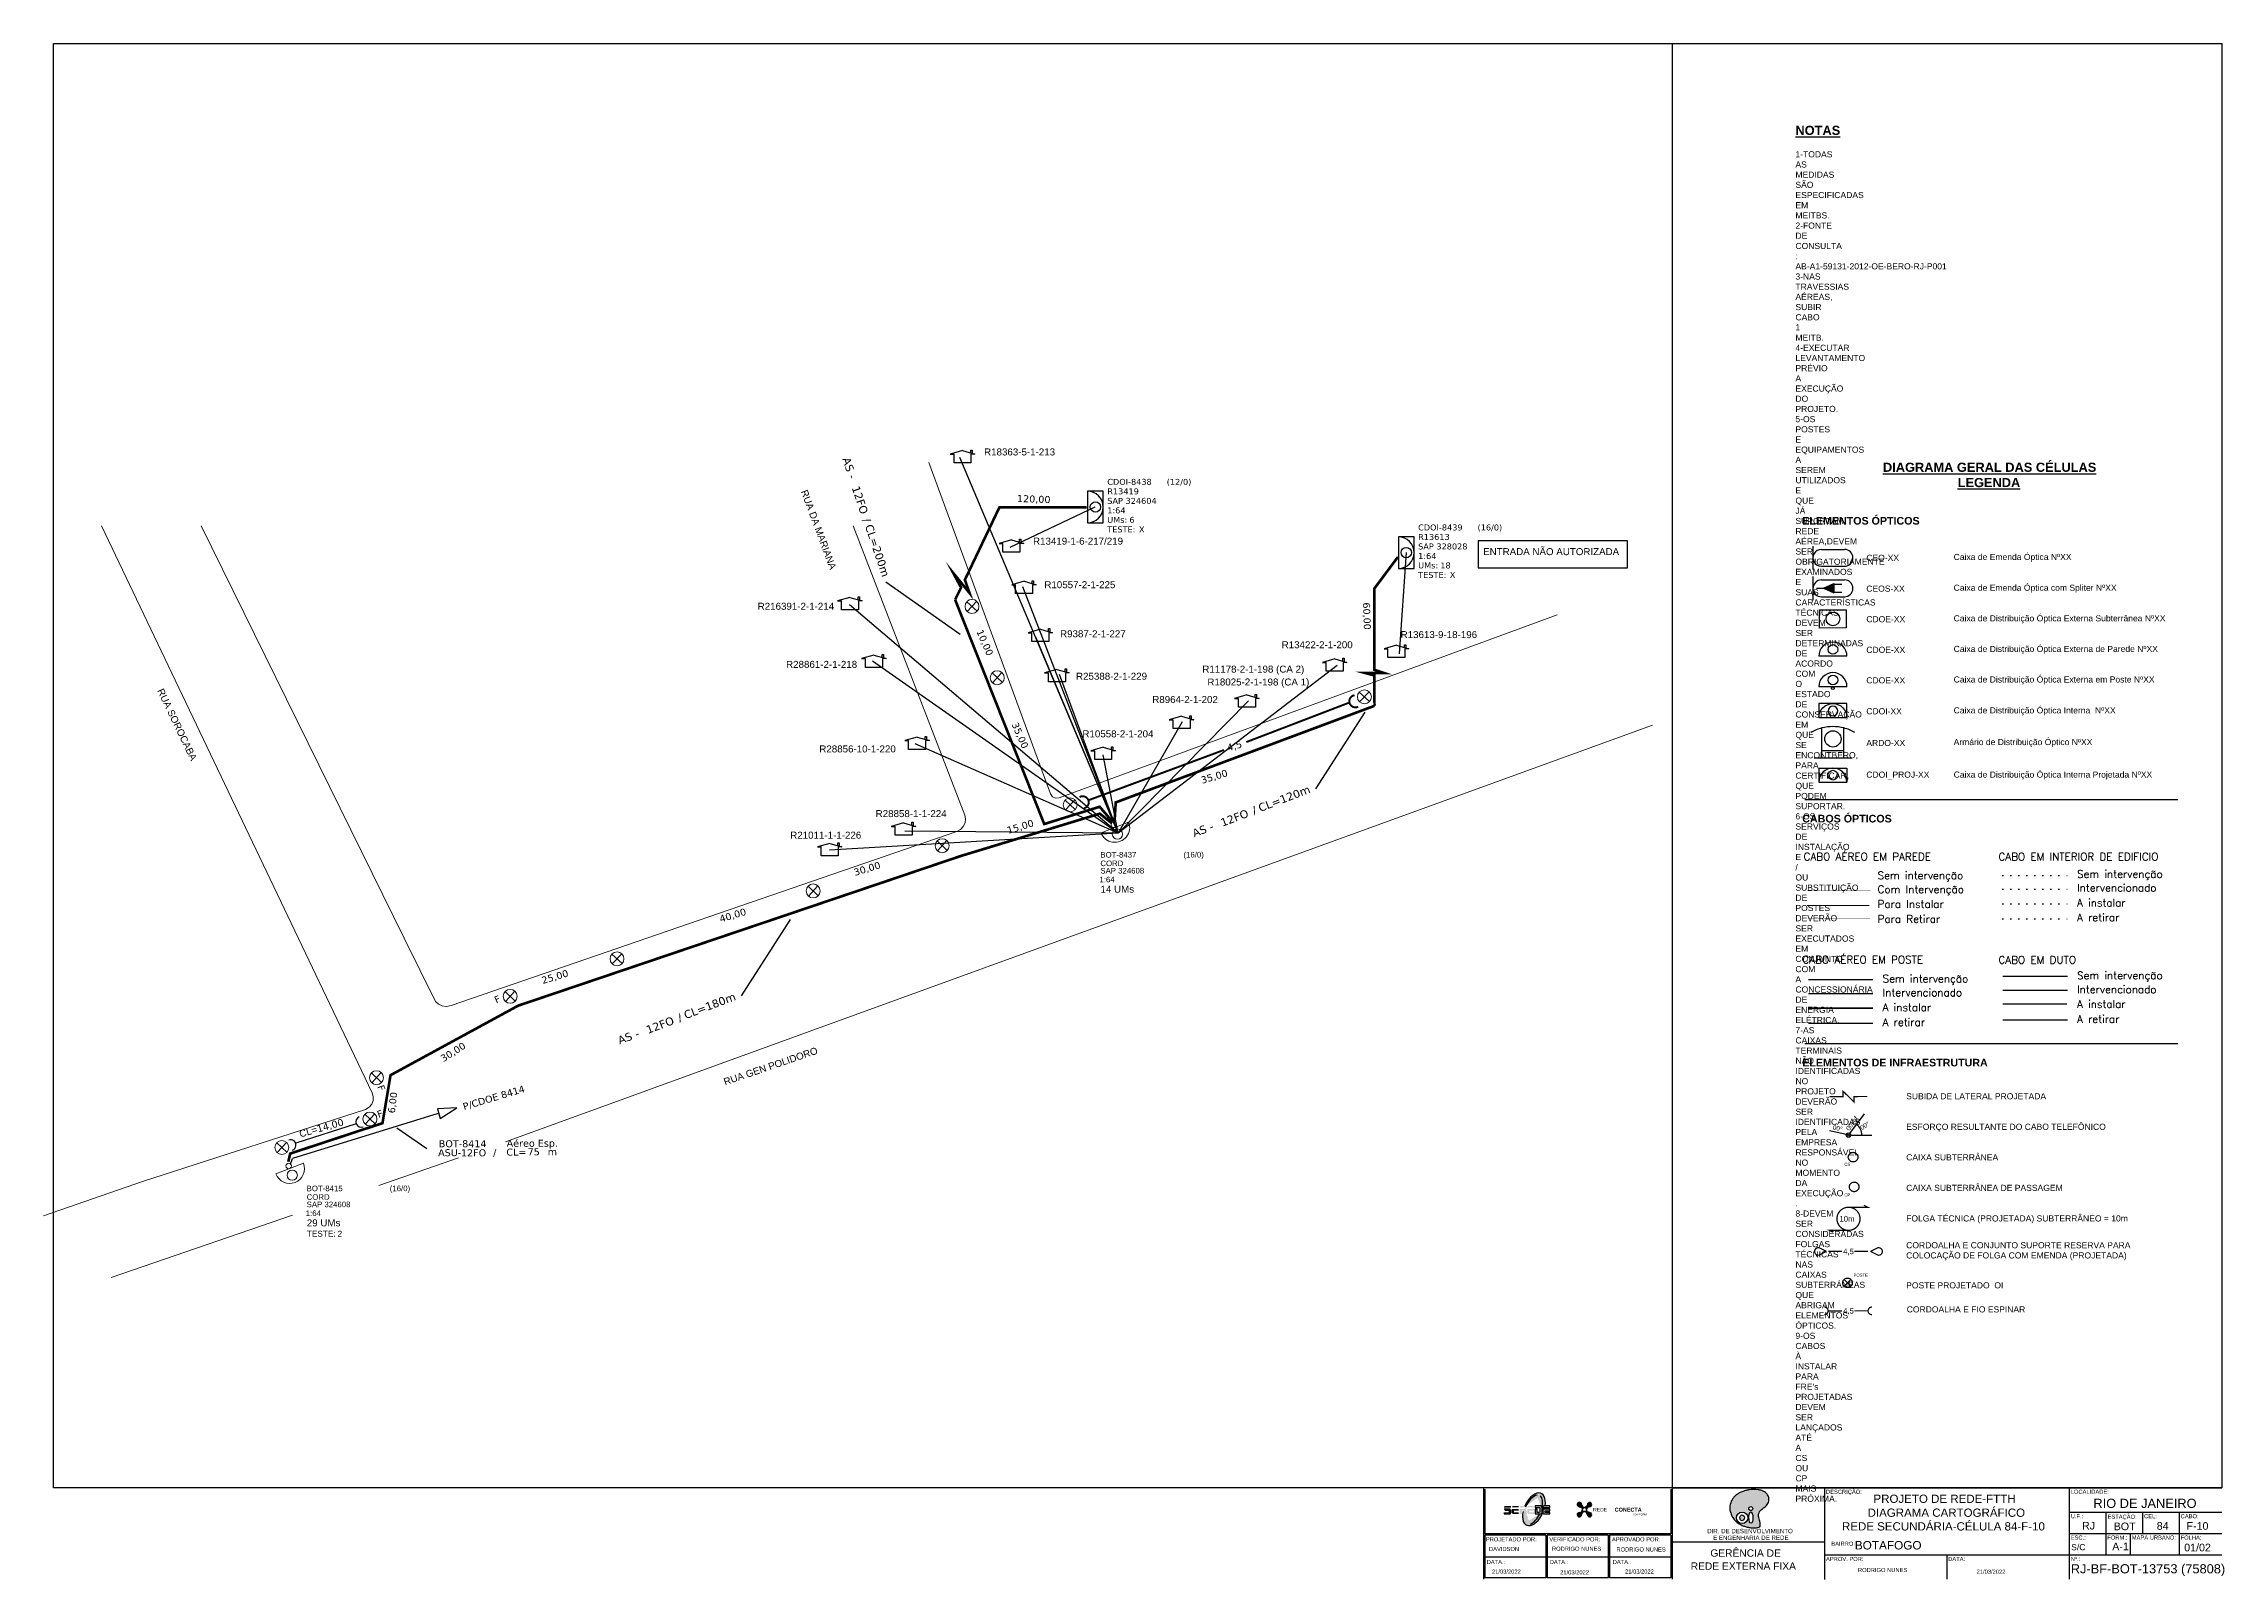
# Model space of a CAD drawing. Header units: millimetres. Extents: x 770 to 1403, y -756 to 790.
# Drawn here: x 770 to 1389, y -267 to 168 of the extents above; entities that cross this region are included whole.
import ezdxf
from ezdxf.enums import TextEntityAlignment as Align

# ---------------------------------------------------------------- set-up
doc = ezdxf.new("R2010")
doc.units = ezdxf.units.MM
doc.header["$LTSCALE"] = 0.1
for name, pattern in [('DIVIDE', [1.25, 0.5, -0.25, 0, -0.25, 0, -0.25]), ('DOT', [0.25, 0, -0.25]), ('PHANTOM2', [1.25, 0.625, -0.125, 0.125, -0.125, 0.125, -0.125])]:
    doc.linetypes.add(name, pattern=pattern)
for name, color, linetype, lineweight in [('10.4-Postes', 1, 'Continuous', 0), ('20.0 - Legenda - Elementos Ópticos', 1, 'Continuous', 0), ("20.0-LEGENDA DOS CDO'S", 1, 'Continuous', 0), ('20.2-CDO_POSTE', 1, 'Continuous', 5), ('20.6-CORDOALHA_SUPORTE', 7, 'Continuous', 25), ('CORDOALHA_SUPORTE', 7, 'Continuous', 25), ('Quadra', 251, 'Continuous', 0), ('Segmento Logradouro Texto', 5, 'Continuous', 0)]:
    doc.layers.add(name, color=color, linetype=linetype, lineweight=lineweight)
for name, color, linetype in [('20.4 - CDOI', 1, 'Continuous'), ('CAP a instalar', 1, 'Continuous'), ('CDO_INTERIOR', 1, 'Continuous'), ('CDO_POSTE', 1, 'Continuous'), ('CEO', 1, 'Continuous'), ('CEO1', 1, 'Continuous'), ('CEOS', 1, 'Continuous'), ('label_cabos', 7, 'Continuous'), ('Legenda', 1, 'Continuous'), ('medidas', 3, 'Continuous'), ('surveys', 7, 'Continuous'), ('surveys legendas', 7, 'Continuous')]:
    doc.layers.add(name, color=color, linetype=linetype)
doc.layers.add('DROP DE CLIENTE', color=140, linetype='Continuous', plot=False)
doc.styles.add('ADESK1', font='romans.shx')
doc.styles.add('ARIAL', font='arial.ttf')
doc.styles.add('DIGICADE', font='arial.ttf')
doc.styles.add('NORMOGRAFO', font='arial.ttf')
doc.styles.add('ROMANS', font='arial.ttf')
doc.styles.add('siredit', font='verdana.ttf')
doc.linetypes.add('FENCELINE1', pattern='A,0.25,-0.1,[133,ltypeshp.shx,S=0.1,R=0,X=-0.1,Y=0],-0.1,1', length=1.45)
doc.dimstyles.new('CC', dxfattribs={"dimtxt": 1, "dimasz": 2, "dimexe": 0.18, "dimexo": 0.0625, "dimgap": 0.09, "dimtad": 0, "dimdec": 0, "dimrnd": 1, "dimzin": 0, "dimdsep": 46, "dimtxsty": 'siredit', "dimblk": 'NONE', "dimcen": 0, "dimse1": 1, "dimse2": 1, "dimsd1": 1, "dimsd2": 1, "dimclrt": 7, "dimadec": 0, "dimazin": 0, "dimtfac": 1, "dimtdec": 0, "dimtofl": 0, "dimtmove": 0, "dimatfit": 3, "dimfxl": 1, "dimtolj": 1, "dimtzin": 0, "dimarcsym": 0})

msp = doc.modelspace()

# ---------------------------------------------------------------- texts
for s, height, style, p in [('DESCRIÇÃO:', 1.169, 'ROMANS', (1275.56, -243)), ('LOCALIDADE:', 1.1694, 'ROMANS', (1344.95, -242.99)), ('U.F.:', 1.169, 'ROMANS', (1344.95, -249.92)), ('ESTAÇÃO:', 1.169, 'ROMANS', (1355.39, -250.08)), ('CEL:', 1.169, 'ROMANS', (1365.74, -249.92)), ('CABO:', 1.169, 'ROMANS', (1376.13, -249.92)), ('PROJETADO POR:', 1.169, 'ROMANS', (1179.1, -256.48)), ('DAVIDSON', 1.169, 'ROMANS', (1179.99, -259.21)), ('VERIFICADO POR:', 1.169, 'ROMANS', (1197.11, -256.48)), ('RODRIGO NUNES', 1.169, 'ROMANS', (1197.85, -259.15)), ('APROVADO POR:', 1.169, 'ROMANS', (1214.87, -256.48)), ('RODRIGO NUNES', 1.169, 'ROMANS', (1216.12, -259.35)), ('GERÊNCIA DE', 2.079, 'NORMOGRAFO', (1242.75, -260.82)), ('BAIRRO:', 1.169, 'ROMANS', (1277.05, -257.74)), ('ESC.:', 1.169, 'ROMANS', (1344.95, -255.98)), ('S/C', 1.738, 'ARIAL', (1345.08, -258.99)), ('FORM.:', 1.169, 'ROMANS', (1355.34, -255.98)), ('MAPA URBANO:', 1.1694, 'ROMANS', (1362.27, -255.98)), ('FOLHA:', 1.169, 'ROMANS', (1376.13, -255.98)), ('DATA.:', 1.169, 'ROMANS', (1179.34, -262.9)), ('21/03/2022', 1.169, 'ROMANS', (1180.84, -265.63)), ('DATA.:', 1.169, 'ROMANS', (1197.21, -262.9)), ('21/03/2022', 1.169, 'ROMANS', (1200.18, -265.84)), ('DATA.:', 1.169, 'ROMANS', (1215.07, -262.9)), ('21/03/2022', 1.169, 'ROMANS', (1218.57, -265.61)), ('REDE EXTERNA FIXA', 2.079, 'NORMOGRAFO', (1237.18, -264.52)), ('APROV. POR:', 1.1694, 'ROMANS', (1275.56, -262.04)), ('RODRIGO NUNES', 1.169, 'ROMANS', (1284.62, -265.18)), ('DATA:', 1.169, 'ROMANS', (1310.21, -262.04)), ('21/03/2022', 1.169, 'ROMANS', (1318.26, -265.66)), ('Nº.:', 1.169, 'ROMANS', (1344.95, -262.04))]:
    msp.add_text(s, height=height, dxfattribs=dict(style=style)).set_placement(p)
at = {"style": 'NORMOGRAFO'}
for s, p in [('DIAGRAMA CARTOGRÁFICO', (1287.35, -249.51)), ('PROJETO DE REDE-FTTH ', (1289.02, -245.56)), (' REDE SECUNDÁRIA-CÉLULA 84-F-10', (1279.17, -253.39))]:
    msp.add_text(s, height=2.3389, rotation=359.99939, dxfattribs=at).set_placement(p)
for s, height, p in [('RIO DE JANEIRO', 2.5987, (1366.01, -246.99)), ('DIR. DE DESENVOLVIMENTO ', 1.2474, (1254.24, -254.17)), ('RJ', 2.166, (1349.99, -253.11)), ('BOT', 2.166, (1360.25, -253.31)), ('84', 2.166, (1371.02, -253.19)), ('F-10', 2.166, (1380.9, -253.19)), ('E ENGENHARIA DE REDE', 1.2474, (1254.24, -256.08)), ('A-1', 2.166, (1359.08, -259.01)), ('01/02', 2.166, (1380.91, -259.3)), ('RJ-BF-BOT-13753 (75808)', 2.5987, (1366.86, -265.55))]:
    msp.add_text(s, height=height, dxfattribs=at).set_placement(p, align=Align.CENTER)
at = {"linetype": 'ByBlock', "style": 'ARIAL'}
msp.add_text('BOTAFOGO', height=2.39, dxfattribs=at).set_placement((1283.73, -258.77))
at = {"linetype": 'ByBlock', "insert": (1266.89, 144.93), "char_height": 1.7325, "width": 0.1067, "attachment_point": 1, "style": 'ARIAL'}
msp.add_mtext("{\\fArial|b1|i0|c0|p34;\\H1.5x;\\L                                              NOTAS\\P}                                                                               \\P1-TODAS AS MEDIDAS SÃO ESPECIFICADAS EM MEITBS.\\P2-FONTE DE CONSULTA : AB-A1-59131-2012-OE-BERO-RJ-P001\\P3-NAS TRAVESSIAS AÉREAS, SUBIR CABO 1 MEITB.\\P4-EXECUTAR LEVANTAMENTO PRÉVIO A EXECUÇÃO DO PROJETO.\\P5-OS POSTES E EQUIPAMENTOS A SEREM  UTILIZADOS E QUE JÁ SUPORTAM REDE \\P     AÉREA,DEVEM SER OBRIGATORIAMENTE EXAMINADOS E SUAS CARACTERÍSTICAS \\P     TÉCNICAS DEVEM SER DETERMINADAS DE ACORDO COM O ESTADO DE \\P     CONSERVAÇÃO EM QUE SE ENCONTBERO, PARA CERTIFICAR, QUE PODEM SUPORTAR.\\P6-OS SERVIÇOS DE INSTALAÇÃO E / OU SUBSTITUIÇÃO DE POSTES DEVERÃO SER \\P     EXECUTADOS EM CONJUNTO COM A CONCESSIONÁRIA DE ENERGIA ELÉTRICA.\\P7-AS CAIXAS TERMINAIS NÃO IDENTIFICADAS NO PROJETO DEVERÃO SER \\P     IDENTIFICADAS PELA EMPRESA RESPONSÁVEL NO MOMENTO DA EXECUÇÃO .\\P8-DEVEM SER CONSIDERADAS FOLGAS TÉCNICAS NAS CAIXAS SUBTERRÁNEAS QUE \\P     ABRIGAM ELEMENTOS ÓPTICOS.\\P9-OS CABOS À INSTALAR PARA FRE's PROJETADAS DEVEM SER LANÇADOS ATÉ A CS \\P     OU CP MAIS PRÓXIMA.", dxfattribs=at)
at = {"layer": '10.4-Postes', "lineweight": 0, "style": 'siredit'}
for rotation, p in [(23.70936, (898.48, -103.98)), (288.84485, (864.72, -127.47)), (20.64157, (865.14, -136.44))]:
    msp.add_text('F', height=1.98, rotation=rotation, dxfattribs=at).set_placement(p)
at = {"layer": 'medidas', "color": 7, "style": 'siredit'}
for s, rotation, p in [('120,00', 357.95074, (1046.12, 38.27)), ('60,00', 272.14606, (1144.25, 9.74)), ('10,00', 293.59175, (1034.6, 1.54)), ('35,00', 293.59175, (1044.57, -24.76)), ('35,00', 16.68052, (1098.64, -41.65)), ('15,00', 16.68052, (1043.66, -55.87)), ('30,00', 16.68052, (1000.2, -67.78)), ('40,00', 16.68052, (962.11, -80.99)), ('25,00', 16.68052, (911.69, -98.43)), ('30,00', 32.39473, (883.48, -120.62)), ('6,00', 82.8337, (869.7, -135.18)), ('P/CDOE 8414', 16.68052, (889.36, -134.2))]:
    msp.add_text(s, height=1.98, rotation=rotation, dxfattribs=at).set_placement(p)
msp.add_text('4,5', height=1.98, rotation=16.68052, dxfattribs=at).set_placement((1107.81, -30.92), align=Align.MIDDLE_CENTER)
at = {"layer": 'Segmento Logradouro Texto', "color": 7, "linetype": 'Continuous', "char_height": 1.98, "attachment_point": 1, "style": 'DIGICADE'}
for s, insert, width, rotation in [('\\fArial|b0|i0|c0|p34;\\W1.0000000000;\\T1.0000000000;\\o\\lRUA DA MARIANA', (986.7, 41.93), 24.3813, 290.33514), ('\\fArial|b0|i0|c0|p34;\\W1.0000000000;\\T1.0000000000;\\o\\lRUA SOROCABA', (804.08, -14.38), 22.8456, 295.54716), ('\\fArial|b0|i0|c0|p34;\\W1.0000000000;\\T1.0000000000;\\o\\lRUA GEN POLIDORO', (962.74, -125.31), 28.5236, 18.9173)]:
    msp.add_mtext(s, dxfattribs=dict(at, insert=insert, width=width, rotation=rotation))
at = {"layer": 'surveys legendas', "style": 'ARIAL'}
for s, p in [('R18363-5-1-213', (1036.82, 51.45)), ('R13419-1-6-217/219', (1050.7, 26.17)), ('R10557-2-1-225', (1053.91, 13.81)), ('R216391-2-1-214', (972.62, 7.69)), ('R9387-2-1-227', (1058.37, -0.11)), ('R13613-9-18-196', (1154.94, -0.34)), ('R13422-2-1-200', (1121.2, -3.22)), ('R28861-2-1-218', (980.68, -8.78)), ('R25388-2-1-229', (1062.89, -12.15)), ('R11178-2-1-198 (CA 2)', (1098.71, -10.13)), ('R18025-2-1-198 (CA 1)', (1100.14, -13.78)), ('R8964-2-1-202', (1084.51, -18.75)), ('R28856-10-1-220', (990.1, -32.76)), ('R10558-2-1-204', (1064.7, -28.48)), ('R28858-1-1-224', (1006.07, -51.1)), ('R21011-1-1-226', (981.85, -57.22))]:
    msp.add_text(s, height=1.98, dxfattribs=at).set_placement(p)
at = {"layer": 'surveys legendas', "color": 3, "style": 'ARIAL'}
msp.add_text('ENTRADA NÃO AUTORIZADA', height=1.98, dxfattribs=at).set_placement((1178.33, 23.18))

# ---------------------------------------------------------------- blocks, each defined once
blk = doc.blocks.new('poste')
at = {"color": 1}
for p, q in [((-0.73, 0.68), (0.73, -0.68)), ((0.68, 0.73), (-0.68, -0.73))]:
    blk.add_line(p, q, dxfattribs=at)
blk.add_circle((0, 0), 1, dxfattribs=at)
blk = doc.blocks.new('*U97')
at = {"color": 0}
blk.add_line((2.14, -0.58), (-2.1, -0.68), dxfattribs=at)
for centre, radius in [((0, 0.38), 0.733), ((0.03, -1.03), 0.393)]:
    blk.add_circle(centre, radius, dxfattribs=at)
blk.add_arc((0.02, -0.63), 2.12, 1.3782, 181.3782, dxfattribs=at)
blk = doc.blocks.new('Inst CDOE-16 CAIXA DIST OPT CDOE 48F_16D C_SPL_2_1_8')
at = {"layer": "20.0-LEGENDA DOS CDO'S", "color": 0}
for tag, p, style, flags in [('ID_ATIVIDADE', (0.12, 6.47), 'ARIAL', 3), ('FATOR', (7.92, 6.47), 'ARIAL', 1), ('QTDE', (0.1, -1.17), 'DIGICADE', 3)]:
    blk.add_attdef(tag, p, '', height=0.8, rotation=0.118, dxfattribs=dict(at, style=style, flags=flags))
at = {"layer": "20.0-LEGENDA DOS CDO'S", "color": 0, "style": 'ARIAL'}
for tag, p, height in [('SAP', (0.12, 2.96), 0.8), ('CORDOALHA', (0.12, 4.02), 0.8), ('FID', (0.12, 5.25), 0.8), ('1:XX', (-0.01, 1.7), 0.8), ('UMS', (0.14, 0.22), 1)]:
    blk.add_attdef(tag, p, '', height=height, rotation=0.118, dxfattribs=at)
blk.add_attdef('FIBRAS_UTILIZADAS', text='', height=0.8, rotation=0.118, dxfattribs=at).set_placement((13.48, 5.26), align=Align.CENTER)
blk = doc.blocks.new('Teste  FTTH')
at = {"color": 0, "lineweight": 0, "style": 'ROMANS'}
for tag, p in [('TESTE', (-2.3, -0.29)), ('QTDE', (0.21, -0.29))]:
    blk.add_attdef(tag, p, '', height=0.48, dxfattribs=at)
for tag, p, flags in [('FID', (-2.23, -1.25), 1), ('FATOR', (-2.23, -2.03), 3), ('ID_ATIVIDADE', (-2.23, -2.72), 3)]:
    blk.add_attdef(tag, p, '', height=0.48, dxfattribs=dict(at, flags=flags))
blk = doc.blocks.new('Inst CORD ALUMINIO 4.8 MM 3F(sem recursos)')
at = {"layer": '20.6-CORDOALHA_SUPORTE', "color": 0, "lineweight": 0, "style": 'ROMANS'}
blk.add_attdef('LANCE', text='', height=1, dxfattribs=at).set_placement((-0.54, -2.21), align=Align.RIGHT)
at = {"layer": '20.6-CORDOALHA_SUPORTE', "color": 0, "style": 'siredit'}
blk.add_attdef('QTDE', (-0.54, -2.21), '', height=1, rotation=359.69, dxfattribs=at)
at = {"layer": '20.6-CORDOALHA_SUPORTE', "color": 0, "lineweight": 0, "style": 'ROMANS'}
for tag, p, flags in [('FATOR', (-5.2, -4.44), 3), ('ID_ATIVIDADE', (-5.2, -6.67), 3), ('FID', (-5.2, -8.9), 1)]:
    blk.add_attdef(tag, p, '', height=1, dxfattribs=dict(at, flags=flags))
blk = doc.blocks.new('Inst CB ESP CFOA-SM-ASU-120-S-12')
at = {"layer": 'label_cabos', "color": 0, "style": 'siredit'}
for tag, flags, p in [('ID_ATIVIDADE', 3, (1.31, 2.67)), ('FATOR', 1, (11.56, 2.55))]:
    blk.add_attdef(tag, text='', height=1, rotation=359.69, dxfattribs=dict(at, flags=flags)).set_placement(p, align=Align.MIDDLE_CENTER)
for tag, p in [('TIPO_CABO', (1.26, 0)), ('DESTINO_CABO', (3.13, 1.26)), ('CABO', (4.69, -0.05)), ('/', (7.71, -0.05)), ('LANCE', (10.81, 0)), ('TIPO_CABO', (13.11, 1.24)), ('UND', (15.96, 0)), ('FID', (13.15, -1.41))]:
    blk.add_attdef(tag, text='', height=1, rotation=359.69, dxfattribs=at).set_placement(p, align=Align.MIDDLE_CENTER)
blk.add_attdef('QTDE', (12.43, -0.47), '', height=1, rotation=359.69, dxfattribs=at)
blk = doc.blocks.new('_None')
blk = doc.blocks.new('PDO_PRD')
at = {"color": 1}
blk.add_line((2.5, 0), (-2.5, 0), dxfattribs=at)
blk.add_circle((0, 1.19), 0.862, dxfattribs=at)
blk.add_arc((0, 0), 2.5, 0, 180, dxfattribs=at)
blk = doc.blocks.new('PDO_PST')
at = {"color": 0}
blk.add_line((2.5, 0), (-2.5, 0), dxfattribs=at)
for centre, radius in [((0, 1.19), 0.862), ((0, -0.25), 0.25)]:
    blk.add_circle(centre, radius, dxfattribs=at)
blk.add_arc((0, 0), 2.5, 0, 180, dxfattribs=at)
blk = doc.blocks.new('PDO_EDF')
at = {"color": 1}
for p, q in [((-2.5, 0), (-2.5, 2.5)), ((-2.5, 2.5), (2.5, 2.5)), ((2.5, 0), (-2.5, 0)), ((2.5, 2.5), (2.5, 0))]:
    blk.add_line(p, q, dxfattribs=at)
blk.add_circle((0, 1.19), 0.862, dxfattribs=at)
blk.add_arc((0, 0), 2.5, 0, 180, dxfattribs=at)
blk = doc.blocks.new('PDO_CVP')
at = {"color": 1}
blk.add_lwpolyline([(0, 1.62), (0, -1.62), (-4.72, -1.63), (-4.73, 1.61)], close=True, dxfattribs=at)
blk.add_circle((-2.36, -0.01), 1.21, dxfattribs=at)
blk = doc.blocks.new('A$C78986DF3')
at = {"layer": 'CEOS'}
blk.add_hatch(color=1, dxfattribs=at).paths.add_polyline_path([(0.0118, 0.23968), (0.00838, 0.23812), (0.0118, 0.23657)])
for p, q in [((0.0023, 0.1689), (0.12444, 0.1689)), ((0.0023, 0.08904), (0.12444, 0.08904))]:
    blk.add_line(p, q)
at = {"linetype": 'DOT', "ltscale": 0.1}
blk.add_line((0.06717, 0.14411), (0.08827, 0.14411), dxfattribs=at)
at = {"color": 5, "linetype": 'DOT', "ltscale": 0.1}
blk.add_line((0.06717, 0.13958), (0.08827, 0.13958), dxfattribs=at)
at = {"color": 1, "linetype": 'DOT', "ltscale": 0.1}
blk.add_line((0.06717, 0.13473), (0.08827, 0.13473), dxfattribs=at)
at = {"color": 3, "linetype": 'DOT', "ltscale": 0.1}
blk.add_line((0.06717, 0.12987), (0.08827, 0.12987), dxfattribs=at)
at = {"linetype": 'FENCELINE1', "ltscale": 0.05}
blk.add_line((0.00351, 0.10999), (0.02462, 0.10999), dxfattribs=at)
at = {"ltscale": 0.001}
blk.add_line((0.06717, 0.11107), (0.08827, 0.11107), dxfattribs=at)
at = {"color": 5, "linetype": 'FENCELINE1', "ltscale": 0.05}
blk.add_line((0.00351, 0.10546), (0.02462, 0.10546), dxfattribs=at)
at = {"color": 5, "ltscale": 0.001}
blk.add_line((0.06717, 0.10654), (0.08827, 0.10654), dxfattribs=at)
at = {"color": 3, "linetype": 'FENCELINE1', "ltscale": 0.05}
blk.add_line((0.00351, 0.09575), (0.02462, 0.09575), dxfattribs=at)
at = {"color": 3, "ltscale": 0.001}
blk.add_line((0.06717, 0.09683), (0.08827, 0.09683), dxfattribs=at)
at = {"color": 1, "lineweight": -2}
blk.add_line((0.01704, 0.05964), (0.02188, 0.06604), dxfattribs=at)
at = {"color": 1}
for p, q in [((0.01591, 0.05924), (0.01044, 0.06051)), ((0.0161, 0.05958), (0.01712, 0.05857)), ((0.01711, 0.05958), (0.01611, 0.05857)), ((0.01732, 0.05907), (0.02421, 0.05907))]:
    blk.add_line(p, q, dxfattribs=at)
at = {"color": 0, "linetype": 'DIVIDE', "ltscale": 0.05, "const_width": 0.00008}
blk.add_lwpolyline([(0.02365, 0.14357), (0.00301, 0.14357)], dxfattribs=at)
at = {"color": 5, "linetype": 'DIVIDE', "ltscale": 0.05, "const_width": 0.00008}
blk.add_lwpolyline([(0.02385, 0.13901), (0.00301, 0.13901)], dxfattribs=at)
at = {"color": 1, "linetype": 'DIVIDE', "ltscale": 0.05, "const_width": 0.0004}
blk.add_lwpolyline([(0.02345, 0.13425), (0.00301, 0.13425)], dxfattribs=at)
at = {"color": 3, "linetype": 'DIVIDE', "ltscale": 0.05, "const_width": 0.00008}
blk.add_lwpolyline([(0.0032, 0.13009), (0.02365, 0.13009)], dxfattribs=at)
at = {"color": 1, "linetype": 'FENCELINE1', "ltscale": 0.05, "const_width": 0.0005}
blk.add_lwpolyline([(0.00351, 0.10061), (0.02462, 0.10061)], dxfattribs=at)
at = {"color": 1, "linetype": 'Continuous', "lineweight": 40, "ltscale": 0.001, "const_width": 0.0004}
blk.add_lwpolyline([(0.06706, 0.10196), (0.08817, 0.10196)], dxfattribs=at)
at = {"color": 5, "linetype": 'DIVIDE', "const_width": 0.0004}
blk.add_lwpolyline([(0.02278, 0.07173), (0.01838, 0.07168), (0.01838, 0.06996), (0.01484, 0.07341), (0.01484, 0.07168), (0.01044, 0.07163)], dxfattribs=at)
at = {"color": 1, "const_width": 0.000394}
for points in [[(0.01661, 0.03546), (0.02291, 0.03546), (0.02165, 0.03609)], [(0.01661, 0.0279), (0.01031, 0.0279), (0.01157, 0.02727)]]:
    blk.add_lwpolyline(points, dxfattribs=at)
at = {"color": 1, "const_width": 0.00042}
blk.add_lwpolyline([(0.01661, 0.03546, 1.000012), (0.01661, 0.0279, 0.999978)], format="xyb", close=True, dxfattribs=at)
at = {"const_width": 0.0004}
for points in [[(0.00939, 0.021), (0.00701, 0.02221, 1.175638), (0.0069, 0.01977), (0.00939, 0.021)], [(0.02383, 0.02102), (0.02631, 0.01976, 1.175638), (0.02622, 0.0222), (0.02383, 0.02102)], [(0.0087, 0.00277, -1), (0.0087, 0.0003)], [(0.02425, 0.00278, 1), (0.02425, 0.00031)]]:
    blk.add_lwpolyline(points, format="xyb", dxfattribs=at)
for points in [[(0.00996, 0.021), (0.01446, 0.021)], [(0.01854, 0.02101), (0.02304, 0.02101)], [(0.00996, 0.00153), (0.01446, 0.00153)], [(0.01854, 0.00155), (0.02304, 0.00155)]]:
    blk.add_lwpolyline(points, dxfattribs=at)
at = {"color": 1, "linetype": 'PHANTOM2'}
for points in [[(0.0174, 0.01181), (0.01518, 0.0096)], [(0.0174, 0.0096), (0.01518, 0.01181)]]:
    blk.add_lwpolyline(points, dxfattribs=at)
at = {"color": 1}
blk.add_circle((0.01661, 0.05907), 0.000714, dxfattribs=at)
at = {"color": 5, "linetype": 'PHANTOM2'}
for centre in [(0.01811, 0.05187), (0.01846, 0.04212)]:
    blk.add_circle(centre, 0.00157, dxfattribs=at)
at = {"color": 1, "linetype": 'PHANTOM2'}
blk.add_circle((0.01629, 0.01071), 0.00157, dxfattribs=at)
at = {"color": 7, "lineweight": -2}
blk.add_arc((0.01661, 0.05908), 0.00441, 359.96377, 52.87661, dxfattribs=at)
at = {"layer": 'CDO_INTERIOR', "color": 8}
for p, q in [((0.0069, 0.1792), (0.0161, 0.1792)), ((0.0069, 0.1792), (0.0069, 0.1746)), ((0.0161, 0.1792), (0.0161, 0.1746)), ((0.0069, 0.1746), (0.0161, 0.1746))]:
    blk.add_line(p, q, dxfattribs=at)
blk.add_circle((0.0115, 0.1769), 0.00159, dxfattribs=at)
blk.add_arc((0.0115, 0.1746), 0.0046, 0.02759, 180.02759, dxfattribs=at)
at = {"layer": 'CEO', "color": 1}
for p, q in [((0.00497, 0.25191), (0.00496, 0.24417)), ((0.00773, 0.2508), (0.01527, 0.25079)), ((0.00773, 0.24527), (0.01527, 0.24527))]:
    blk.add_line(p, q, dxfattribs=at)
at = {"layer": 'CEO', "color": 1, "linetype": 'Continuous'}
for p, q in [((0.00792, 0.18502), (0.00792, 0.19235)), ((0.01509, 0.18502), (0.01509, 0.19235)), ((0.00536, 0.18257), (0.00792, 0.18257)), ((0.00792, 0.18257), (0.00792, 0.18502)), ((0.00792, 0.18502), (0.0115, 0.18502)), ((0.00792, 0.18257), (0.0115, 0.18257)), ((0.0115, 0.18502), (0.01509, 0.18502)), ((0.0115, 0.18257), (0.01509, 0.18257)), ((0.01509, 0.18257), (0.01509, 0.18502)), ((0.01509, 0.18257), (0.01765, 0.18257))]:
    blk.add_line(p, q, dxfattribs=at)
at = {"layer": 'CEO', "color": 1}
blk.add_circle((0.0115, 0.18878), 0.00267, dxfattribs=at)
for centre, start, end in [((0.00773, 0.24804), 89.95782, 269.95782), ((0.01527, 0.24803), 269.95782, 89.95782)]:
    blk.add_arc(centre, 0.00276, start, end, dxfattribs=at)
at = {"layer": 'CEO', "color": 1, "linetype": 'Continuous'}
for start, end in [(90, 104.36251), (75.63749, 90), (104.36291, 119.75415), (60.24585, 75.63709)]:
    blk.add_arc((0.0115, 0.17836), 0.01444, start, end, dxfattribs=at)
at = {"layer": 'CEOS', "color": 1}
for p, q in [((0.00496, 0.24191), (0.00497, 0.23417)), ((0.00617, 0.23811), (0.00838, 0.23812)), ((0.00772, 0.24081), (0.01526, 0.24082)), ((0.00774, 0.23528), (0.01528, 0.23529))]:
    blk.add_line(p, q, dxfattribs=at)
for points in [[(0.00838, 0.23812), (0.0118, 0.23968)], [(0.00838, 0.23812), (0.0118, 0.23657)], [(0.0118, 0.23968), (0.0118, 0.23657)], [(0.0118, 0.23946), (0.01439, 0.23947)], [(0.0118, 0.23679), (0.0144, 0.2368)]]:
    blk.add_lwpolyline(points, dxfattribs=at)
for centre, start, end in [((0.00773, 0.23804), 90.12295, 270.12295), ((0.01527, 0.23806), 270.12295, 90.12295)]:
    blk.add_arc(centre, 0.00276, start, end, dxfattribs=at)
at = {"layer": 'CDO_INTERIOR', "color": 1, "xscale": -0.0018431999999997, "yscale": 0.0018431999999997, "zscale": 0.0018431999999997}
blk.add_blockref('PDO_EDF', (0.0115, 0.19573), dxfattribs=at)
at = {"layer": 'CDO_POSTE', "color": 1, "xscale": 0.0018431999999997, "yscale": 0.0018431999999997, "zscale": 0.0018431999999997}
for name, p in [('PDO_PRD', (0.0115, 0.21585)), ('PDO_PST', (0.0115, 0.20585))]:
    blk.add_blockref(name, p, dxfattribs=at)
at = {"layer": 'CEO1', "color": 1, "xscale": 0.0018431999999997, "yscale": 0.0018431999999997, "zscale": 0.0018431999999997}
blk.add_blockref('PDO_CVP', (0.01586, 0.22806), dxfattribs=at)
at = {"color": 7, "lineweight": -2, "style": 'NORMOGRAFO'}
for s, rotation, p in [('00kgf', 52.99999, (0.01684, 0.06038, 0.10822)), ('00°', 348.19171, (0.01135, 0.0609, 0.10822)), ('00°', 32.49215, (0.02103, 0.06067, 0.10822))]:
    blk.add_text(s, height=0.0015, rotation=rotation, dxfattribs=at).set_placement(p)
at = {"color": 5, "style": 'ARIAL'}
for s, p in [('CS', (0.01526, 0.04902)), ('CP', (0.01526, 0.03902))]:
    blk.add_text(s, height=0.001, dxfattribs=at).set_placement(p)
at = {"color": 1}
blk.add_text('10m', height=0.00189, dxfattribs=at).set_placement((0.01364, 0.03074))
at = {"style": 'ARIAL'}
for p in [(0.01661, 0.021), (0.01661, 0.00154)]:
    blk.add_text('4,5', height=0.0018, dxfattribs=at).set_placement(p, align=Align.MIDDLE_CENTER)
at = {"color": 1, "style": 'ARIAL'}
blk.add_text('POSTE', height=0.001, dxfattribs=at).set_placement((0.01825, 0.01272))
at = {"linetype": 'ByBlock', "style": 'ARIAL'}
for s, insert, char_height, width, attachment_point in [('{\\fArial|b1|i0|c0|p34;\\H1.5x;\\L                       DIAGRAMA GERAL DAS CÉLULAS\\P                                            LEGENDA}', (0.00111, 0.27919), 0.002, 0.1232013, 1), ('{\\fArial|b1|i0|c0|p34;ELEMENTOS ÓPTICOS}', (0.00147, 0.26142), 0.0025, 0.1232013, 1), ('CEO-XX', (0.02244, 0.24803), 0.002, 0.0732268, 4), ('Caixa de Emenda Óptica NºXX', (0.05103, 0.24803), 0.002, 0.0732268, 4), ('CEOS-XX', (0.02244, 0.23795), 0.002, 0.0732268, 4), ('Caixa de Emenda Óptica com Spliter NºXX', (0.05103, 0.23795), 0.002, 0.0732268, 4), ('CDOE-XX', (0.02244, 0.22794), 0.002, 0.086699, 4), ('Caixa de Distribuição Óptica Externa Subterrânea NºXX', (0.05103, 0.22794), 0.002, 0.086699, 4), ('CDOE-XX', (0.02244, 0.21792), 0.002, 0.0806851, 4), ('Caixa de Distribuição Óptica Externa de Parede NºXX', (0.05103, 0.21792), 0.002, 0.0806851, 4), ('CDOE-XX', (0.02244, 0.20792), 0.002, 0.0732268, 4), ('Caixa de Distribuição Óptica Externa em Poste NºXX', (0.05103, 0.20792), 0.002, 0.0732268, 4), ('CDOI-XX', (0.02244, 0.19781), 0.002, 0.0732268, 4), ('Caixa de Distribuição Óptica Interna  NºXX', (0.05103, 0.19781), 0.002, 0.0732268, 4), ('ARDO-XX', (0.02244, 0.18743), 0.002, 0.0732268, 4), ('Armário de Distribuição Óptico NºXX', (0.05103, 0.18743), 0.002, 0.0732268, 4), ('Caixa de Distribuição Óptica Interna Projetada NºXX', (0.05103, 0.17679), 0.002, 0.0793824, 4), ('CDOI_PROJ-XX', (0.02244, 0.17679), 0.002, 0.0793824, 4), ('{\\fArial|b1|i0|c0|p34;CABOS ÓPTICOS}', (0.00147, 0.16392), 0.0025, 0.1232013, 1), ('\\pxql;{\\fArial|b1|i0|c0|p34;ELEMENTOS DE INFRAESTRUTURA}', (0.00147, 0.08406), 0.0025, 0.1232013, 1), ('SUBIDA DE LATERAL PROJETADA', (0.03549, 0.0728), 0.002, 0.0732268, 1), ('ESFORÇO RESULTANTE DO CABO TELEFÔNICO ', (0.03549, 0.0628), 0.002, 0.0732268, 1), ('CAIXA SUBTERRÂNEA', (0.03549, 0.0528), 0.002, 0.0732268, 1), ('CAIXA SUBTERRÂNEA DE PASSAGEM', (0.03549, 0.0428), 0.002, 0.0732268, 1), ('FOLGA TÉCNICA (PROJETADA) SUBTERRÂNEO = 10m', (0.03549, 0.0328), 0.002, 0.0919522, 1), ('CORDOALHA E CONJUNTO SUPORTE RESERVA PARA\\PCOLOCAÇÃO DE FOLGA COM EMENDA (PROJETADA)', (0.03549, 0.02403), 0.002, 0.0919522, 1), ('POSTE PROJETADO  OI', (0.03549, 0.0109), 0.002, 0.0732268, 1), ('CORDOALHA E FIO ESPINAR', (0.03567, 0.00303), 0.002, 0.0919522, 1)]:
    blk.add_mtext(s, dxfattribs=dict(at, insert=insert, char_height=char_height, width=width, attachment_point=attachment_point))
at = {"char_height": 0.002489, "attachment_point": 1, "style": 'ADESK1'}
for s, insert, width in [('CABO AÉREO EM PAREDE', (0.0019, 0.15149), 0.0551807), ('CABO EM INTERIOR DE EDIFICIO', (0.06569, 0.15146), 0.0653294), ('Sem intervenção', (0.02613, 0.14532), 0.0551807), ('Sem intervenção', (0.09142, 0.1458), 0.0551807), ('Com Intervenção', (0.02613, 0.14079), 0.0551807), ('Para Instalar', (0.02613, 0.13593), 0.0551807), ('A instalar', (0.09142, 0.13642), 0.0551807), ('Intervencionado', (0.09142, 0.14127), 0.0551807), ('Para Retirar', (0.02613, 0.13108), 0.0551807), ('A retirar', (0.09142, 0.13156), 0.0551807), ('CABO AÉREO EM POSTE', (0.00153, 0.11774), 0.0551807), ('CABO EM DUTO', (0.06569, 0.11768), 0.0551807), ('Sem intervenção', (0.02777, 0.11152), 0.0551807), ('Intervencionado', (0.02777, 0.10699), 0.0551807), ('Sem intervenção', (0.09142, 0.11258), 0.0551807), ('Intervencionado', (0.09142, 0.10805), 0.0551807), ('A instalar', (0.02777, 0.10213), 0.0551807), ('A instalar', (0.09142, 0.1032), 0.0551807), ('A retirar', (0.02777, 0.09728), 0.0551807), ('A retirar', (0.09142, 0.09834), 0.0551807)]:
    blk.add_mtext(s, dxfattribs=dict(at, insert=insert, width=width))
blk = doc.blocks.new('LOGOTIPO REDE CONECTA')
h = blk.add_hatch(color=40)
h.dxf.hatch_style = 1
h.paths.add_polyline_path([(2086.7, 1517.1), (2086.3, 1517.1, 0.924122), (2086.5, 1514, -0.371445), (2088.6, 1512.1, -0.414214), (2090, 1513.5, -0.416703), (2088, 1515.6, 0.373404)])
h.paths.add_polyline_path([(2095, 1515.4), (2095, 1515.7, 0.929009), (2092, 1515.6, -0.416703), (2090, 1513.5, -0.414214), (2091.4, 1512, -0.371445), (2093.5, 1514, 0.373557)])
h.paths.add_polyline_path([(2093.5, 1510.1, -0.416703), (2091.4, 1512.1, -0.414214), (2090, 1510.7, -0.371445), (2092, 1508.5, 0.924122), (2095, 1508.4), (2095, 1508.8, 0.373404)])
h.paths.add_polyline_path([(2090, 1510.7, -0.414214), (2088.6, 1512, -0.416703), (2086.5, 1510.1, 0.913444), (2086.3, 1507.1), (2086.7, 1507.1, 0.364971), (2088, 1508.5, -0.371445)])
at = {"color": 40}
for points in [[(2086.5, 1514, -0.370562), (2088.6, 1512.1)], [(2086.5, 1510.1, 0.416703), (2088.6, 1512)], [(2088, 1515.6, 0.416703), (2090, 1513.5)], [(2088, 1508.5, -0.370562), (2090, 1510.7)], [(2092, 1515.6, -0.416703), (2090, 1513.5)], [(2092, 1508.5, 0.370562), (2090, 1510.7)], [(2093.5, 1514, 0.370562), (2091.4, 1512)], [(2093.5, 1510.1, -0.416703), (2091.4, 1512.1)]]:
    blk.add_lwpolyline(points, format="xyb", dxfattribs=at)
blk.add_circle((2090, 1512.1), 1.4, dxfattribs=at)
for centre, start, end in [((2086.5, 1515.6), 1.6038, 267.7221), ((2086.5, 1508.6), 92.3533, 358.4716), ((2093.5, 1515.5), 271.6274, 177.7457), ((2093.5, 1508.6), 182.2779, 88.3962)]:
    blk.add_arc(centre, 1.51, start, end, dxfattribs=at)
at = {"width": 46.358, "attachment_point": 1}
for s, insert, char_height in [('{\\fBankGothic Md BT|b0|i0|c0|p34;REDE }', (2095.9, 1513.3), 2.5), ('{\\fBankGothic Md BT|b1|i0|c0|p34; CONECTA}', (2109.7, 1513.4), 2.7)]:
    blk.add_mtext(s, dxfattribs=dict(at, insert=insert, char_height=char_height))
at = {"color": 40, "insert": (2123.2, 1509.6), "char_height": 1.5, "width": 46.358, "attachment_point": 1}
blk.add_mtext('{\\fBankGothic Md BT|b0|i0|c0|p34;operações }', dxfattribs=at)
blk = doc.blocks.new('OI')
h = blk.add_hatch(color=40)
edge = h.paths.add_edge_path()
edge.add_spline(control_points=[(4.35, -0.67), (3.92, -0.99), (3.26, -1.5), (2.81, -2.59), (2.9, -3.5), (3.06, -4.27), (3.31, -4.85), (3.37, -5.39), (3.4, -5.88), (3.2, -6.4), (2.54, -6.61), (1.65, -6.63), (0.55, -6.67), (-0.56, -6.42), (-1.61, -6.14), (-2.77, -5.61), (-3.92, -4.77), (-4.89, -3.7), (-5.34, -2.65), (-5.6, -1.94), (-5.85, -0.96), (-5.71, 0.47), (-5.1, 2.02), (-4.14, 3.02), (-3.3, 3.61), (-2.37, 4.16), (-1.36, 4.44), (-0.56, 4.7), (0.79, 4.85), (2.24, 4.97), (3.79, 4.57), (4.67, 4.21), (5.44, 3.65), (5.76, 2.99), (6.03, 2.21), (6.01, 1.46), (5.72, 0.64), (5.31, 0.08), (4.88, -0.38), (4.51, -0.55), (4.35, -0.67)], knot_values=[0, 0, 0, 0, 1.60434, 2.417191, 3.427595, 4.282808, 4.776746, 5.304182, 5.888771, 6.258406, 6.858137, 7.79129, 8.986195, 10.124242, 11.187857, 12.242908, 13.953784, 15.414161, 16.515391, 17.349188, 17.675853, 19.552021, 21.515531, 22.568638, 23.63245, 24.621084, 25.782718, 26.745347, 27.142653, 29.870543, 31.004649, 31.921532, 32.709589, 33.801391, 34.042471, 35.192333, 35.971461, 36.628871, 37.254359, 37.836911, 37.836911, 37.836911, 37.836911], degree=3, periodic=0)
h.paths.add_polyline_path([(1.13, -0.87, -1), (-0.04, -0.87, -1)], flags=16)
edge = h.paths.add_edge_path(flags=16)
edge.add_ellipse((0.56, -3.59), major_axis=(-0.02, 1.71), ratio=0.361305, start_angle=0, end_angle=360)
h.paths.add_polyline_path([(-0.36, -3.62, -1), (-3.8, -3.62, -1)], flags=16)
edge = h.paths.add_edge_path(flags=0)
edge.add_ellipse((-2.08, -3.62), major_axis=(0, 0.885), ratio=0.758294, start_angle=0, end_angle=360)
at = {"color": 40}
for centre, radius in [((-2.08, -3.62), 1.72), ((0.54, -0.87), 0.587)]:
    blk.add_circle(centre, radius, dxfattribs=at)
blk.add_ellipse((-2.08, -3.62), major_axis=(0, 0.885), ratio=0.758294, start_param=-3.141592653589792, end_param=3.141592653589792, dxfattribs=at)
blk.add_ellipse((0.56, -3.59), major_axis=(-0.02, 1.71), ratio=0.361305, dxfattribs=at)
at = {"color": 40, "start_tangent": (-0.800898, -0.598801), "end_tangent": (-0.800898, -0.598801)}
blk.add_spline([(4.35, -0.67), (3.2, -1.78), (2.9, -2.54), (2.92, -3.55), (3.12, -4.38), (3.28, -4.85), (3.37, -5.37), (3.35, -5.95), (3.2, -6.29), (2.66, -6.55), (1.73, -6.63), (0.54, -6.62), (-0.58, -6.41), (-1.6, -6.11), (-2.56, -5.67), (-3.95, -4.67), (-4.89, -3.56), (-5.37, -2.56), (-5.64, -1.78), (-5.72, -1.46), (-5.63, 0.42), (-4.84, 2.22), (-4.13, 2.99), (-3.27, 3.62), (-2.4, 4.09), (-1.3, 4.47), (-0.37, 4.72), (0.02, 4.77), (2.75, 4.8), (3.85, 4.53), (4.69, 4.16), (5.31, 3.68), (5.85, 2.73), (5.93, 2.5), (5.94, 1.35), (5.67, 0.62), (5.29, 0.08), (4.84, -0.36), (4.35, -0.67)], degree=3, dxfattribs=at)
blk = doc.blocks.new('SURVEY_SURVEY')
for p, q in [((0, 0.0000177), (-0.0000176, 0.0000126)), ((-0.0000176, 0.0000126), (-0.0000121, 0.0000126)), ((-0.0000121, 0), (-0.0000121, 0.0000126)), ((0.0000121, 0), (-0.0000121, 0)), ((0, 0.0000177), (0.0000176, 0.0000126)), ((0.0000118, 0.0000185), (0.0000137, 0.0000185)), ((0.0000118, 0.0000144), (0.0000118, 0.0000185)), ((0.0000176, 0.0000126), (0.0000121, 0.0000126)), ((0.0000121, 0.0000126), (0.0000121, 0)), ((0.0000137, 0.0000185), (0.0000137, 0.0000138))]:
    blk.add_line(p, q)
blk = doc.blocks.new('*U202')
at = {"color": 0}
blk.add_line((2.14, -0.58), (-2.1, -0.68), dxfattribs=at)
for centre, radius in [((0, 0.38), 0.733), ((0.03, -1.03), 0.393)]:
    blk.add_circle(centre, radius, dxfattribs=at)
blk.add_arc((0.02, -0.63), 2.12, 1.3782, 181.3782, dxfattribs=at)
blk = doc.blocks.new('S_CDOI')
at = {"color": 0}
blk.add_lwpolyline([(-2, -1), (2, -1), (2, 1), (-2, 1)], close=True, dxfattribs=at)
blk.add_circle((0, 0), 0.65, dxfattribs=at)
blk.add_arc((0, -1), 2, 0, 180, dxfattribs=at)
blk = doc.blocks.new('*U225')
at = {"layer": '20.4 - CDOI', "color": 0, "rotation": 270}
blk.add_blockref('S_CDOI', (1, 0), dxfattribs=at)
at = {"layer": '20.0 - Legenda - Elementos Ópticos', "color": 0, "style": 'siredit'}
for s, p in [('TESTE:', (2.5, -2.83)), ('UMs:', (2.5, -1.62))]:
    blk.add_text(s, height=0.75, dxfattribs=at).set_placement(p, align=Align.MIDDLE_LEFT)
blk.add_attdef('CODIGO', text='', height=0.75, dxfattribs=at).set_placement((2.5, 3.17), align=Align.MIDDLE_LEFT)
at = {"layer": '20.0 - Legenda - Elementos Ópticos', "color": 0, "style": 'siredit', "flags": 8}
for tag, p in [('FIBRAS_UTL', (10, 3.17)), ('SAP', (2.5, 0.77)), ('LOCAL', (2.5, 1.97)), ('RACIO', (2.5, -0.43)), ('UMS', (5.3, -1.62)), ('TESTES', (6.5, -2.83))]:
    blk.add_attdef(tag, text='', height=0.75, dxfattribs=at).set_placement(p, align=Align.MIDDLE_LEFT)
blk = doc.blocks.new('LEGENDA DOS CABOS')
at = {"layer": 'label_cabos', "color": 0, "style": 'siredit'}
for tag, p in [('TIPO_CABO', (2.74, 0.52)), ('ID', (4.24, 1.63)), ('CABO', (6.16, 0.47)), ('/', (9.19, 0.47)), ('METROS', (14.36, 0.47)), ('XX', (14.31, 1.67))]:
    blk.add_attdef(tag, text='', height=1, rotation=359.69, dxfattribs=at).set_placement(p, align=Align.MIDDLE_CENTER)
blk = doc.blocks.new('*U290')
at = {"layer": '20.4 - CDOI', "color": 0, "rotation": 270}
blk.add_blockref('S_CDOI', (1, 0), dxfattribs=at)
at = {"layer": '20.0 - Legenda - Elementos Ópticos', "color": 0, "style": 'siredit'}
for s, p in [('TESTE:', (2.5, -2.83)), ('UMs:', (2.5, -1.62))]:
    blk.add_text(s, height=0.75, dxfattribs=at).set_placement(p, align=Align.MIDDLE_LEFT)
blk.add_attdef('CODIGO', text='', height=0.75, dxfattribs=at).set_placement((2.5, 3.17), align=Align.MIDDLE_LEFT)
at = {"layer": '20.0 - Legenda - Elementos Ópticos', "color": 0, "style": 'siredit', "flags": 8}
for tag, p in [('FIBRAS_UTL', (10, 3.17)), ('SAP', (2.5, 0.77)), ('LOCAL', (2.5, 1.97)), ('RACIO', (2.5, -0.43)), ('UMS', (5.3, -1.62)), ('TESTES', (6.5, -2.83))]:
    blk.add_attdef(tag, text='', height=0.75, dxfattribs=at).set_placement(p, align=Align.MIDDLE_LEFT)

# ---------------------------------------------------------------- hatches: boundary and pattern name
h = msp.add_hatch(color=30)
h.dxf.hatch_style = 1
h.paths.add_polyline_path([(1186.21, -246.41), (1184.48, -246.41, 0.255902), (1184.25, -246.88), (1186.21, -246.88)])
h.paths.add_polyline_path([(1185.95, -247.35), (1184.26, -247.35), (1184.26, -247.43), (1184.55, -247.83), (1185.59, -247.83), (1185.59, -248.25), (1184.25, -248.25), (1184.25, -248.67), (1186, -248.67), (1186.2, -248.37), (1186.2, -247.68)])
h.paths.add_polyline_path([(1188.39, -247.33), (1186.43, -247.33), (1186.43, -248.37), (1186.69, -248.68), (1188.38, -248.68), (1188.38, -248.25), (1187.04, -248.25), (1187.04, -247.8), (1188.39, -247.8)])
h.paths.add_polyline_path([(1188.4, -246.4), (1186.71, -246.4), (1186.47, -246.84), (1188.4, -246.84)])
h = msp.add_hatch(color=200)
h.dxf.hatch_style = 1
edge = h.paths.add_edge_path()
edge.add_ellipse((1190.07, -246.95), major_axis=(-0.1, -0.307), ratio=0.777489, start_angle=197.47957, end_angle=265.58476, ccw=False)
edge.add_ellipse((1192.74, -247.39), major_axis=(-2.09, -4.49), ratio=0.55186, start_angle=631.97232, end_angle=634.91218, ccw=False)
edge.add_line((1190.2, -246.4), (1188.67, -246.4))
edge.add_line((1188.67, -246.4), (1188.67, -246.85))
edge.add_line((1188.67, -246.85), (1189.84, -246.85))
edge = h.paths.add_edge_path()
edge.add_line((1190.48, -247.59), (1190.62, -247.34))
edge.add_line((1190.62, -247.34), (1190.62, -246.67))
edge.add_line((1190.62, -246.67), (1190.44, -246.53))
edge.add_ellipse((1192.94, -247.65), major_axis=(-1.98, -4.25), ratio=0.582596, start_angle=270.53626, end_angle=274.24227)
edge.add_ellipse((1190.07, -246.95), major_axis=(-0.1, -0.307), ratio=0.777489, start_angle=33.12121, end_angle=129.86655, ccw=False)
edge.add_line((1190.12, -247.25), (1190.08, -247.34))
edge.add_line((1190.08, -247.34), (1188.66, -247.34))
edge.add_line((1188.66, -247.34), (1188.66, -248.7))
edge.add_line((1188.66, -248.7), (1189.29, -248.7))
edge.add_line((1189.29, -248.7), (1189.29, -247.78))
edge.add_line((1189.29, -247.78), (1189.96, -247.78))
edge.add_line((1189.96, -247.78), (1190.02, -247.86))
edge.add_line((1190.02, -247.86), (1190.02, -248.71))
edge.add_line((1190.02, -248.71), (1190.63, -248.71))
edge.add_line((1190.63, -248.71), (1190.63, -247.76))
edge.add_line((1190.63, -247.76), (1190.48, -247.59))
h.paths.add_polyline_path([(1192.8, -246.4), (1191.13, -246.4), (1190.83, -246.85), (1192.8, -246.85)])
h.paths.add_polyline_path([(1192.79, -247.34), (1190.85, -247.34), (1190.85, -248.35), (1191.1, -248.71), (1192.8, -248.71), (1192.8, -248.24), (1191.51, -248.24), (1191.43, -248.19), (1191.43, -247.77), (1192.79, -247.77)])
h.paths.add_polyline_path([(1194.78, -246.41), (1193.07, -246.41), (1193.07, -246.86), (1194.36, -246.86), (1194.43, -246.93), (1194.43, -248.14), (1194.36, -248.26), (1193.69, -248.26), (1193.69, -247.34), (1193.09, -247.34), (1193.09, -248.69), (1194.82, -248.69), (1195.06, -248.39), (1195.06, -246.73)])
h.paths.add_polyline_path([(1197.26, -246.4), (1195.56, -246.4), (1195.3, -246.72), (1195.3, -246.84), (1197.26, -246.84)])
h.paths.add_polyline_path([(1195.89, -247.77), (1197.26, -247.77), (1197.26, -247.33), (1195.3, -247.33), (1195.3, -248.46), (1195.54, -248.7), (1197.26, -248.7), (1197.26, -248.26), (1195.96, -248.26), (1195.89, -248.18)])
h = msp.add_hatch(color=30)
h.dxf.hatch_style = 1
edge = h.paths.add_edge_path()
edge.add_ellipse((1192.74, -247.39), major_axis=(-2.09, -4.49), ratio=0.55186, start_angle=476.76613, end_angle=631.97232)
edge.add_ellipse((1192.74, -247.39), major_axis=(-2.09, -4.49), ratio=0.55186, start_angle=271.97232, end_angle=274.91218)
edge.add_ellipse((1190.07, -246.95), major_axis=(-0.1, -0.307), ratio=0.777489, start_angle=129.86655, end_angle=197.47957, ccw=False)
edge.add_ellipse((1192.94, -247.65), major_axis=(-1.98, -4.25), ratio=0.582596, start_angle=270.53626, end_angle=274.24227, ccw=False)
edge.add_ellipse((1192.94, -247.65), major_axis=(-1.98, -4.25), ratio=0.582596, start_angle=206.25903, end_angle=270.53626, ccw=False)
edge.add_arc((1193.94, -244.4), 1.12, 50.96805, 106.86342, ccw=False)
edge.add_ellipse((1192, -247.39), major_axis=(-2.03, -4.36), ratio=0.567494, start_angle=112.44049, end_angle=163.75534, ccw=False)
edge.add_line((1195.06, -246.79), (1195.06, -248.39))
edge.add_line((1195.06, -248.39), (1194.82, -248.69))
edge.add_line((1194.82, -248.69), (1194.41, -248.69))
edge.add_ellipse((1192, -247.39), major_axis=(-2.03, -4.36), ratio=0.567494, start_angle=34.90993, end_angle=88.07453, ccw=False)
edge.add_arc((1191.26, -250.38), 1.35, 220.50567, 291.47349, ccw=False)
edge.add_ellipse((1192.94, -247.65), major_axis=(-1.98, -4.25), ratio=0.582596, start_angle=289.6432, end_angle=340.20691, ccw=False)
edge.add_line((1189.94, -247.99), (1189.67, -247.99))
edge.add_ellipse((1192.74, -247.39), major_axis=(-2.09, -4.49), ratio=0.55186, start_angle=291.76865, end_angle=452.32202)
edge.add_line((1195.3, -248.36), (1195.3, -247.33))
edge.add_line((1195.3, -247.33), (1195.68, -247.33))
edge.add_ellipse((1192.74, -247.39), major_axis=(-2.09, -4.49), ratio=0.55186, start_angle=465.17264, end_angle=471.33268)
edge.add_line((1195.81, -246.84), (1195.3, -246.84))
edge.add_line((1195.3, -246.84), (1195.3, -246.72))
edge.add_line((1195.3, -246.72), (1195.56, -246.4))
edge.add_line((1195.56, -246.4), (1195.89, -246.4))

# ---------------------------------------------------------------- linework, layer by layer
for p, q in [((887.35, -133.54), (881.79, -133.8)), ((881.79, -133.8), (882.54, -136.6)), ((882.54, -136.6), (887.35, -133.54)), ((1178.39, -241.26), (1178.39, -267.24)), ((1178.78, -241.65), (1178.78, -254.35)), ((1231.51, -241.65), (1231.51, -254.35)), ((1231.9, -241.25), (1387.83, -241.25)), ((1231.9, -241.25), (1231.9, -267.24)), ((1275.12, -241.27), (1275.12, -267.25)), ((1344.52, -241.25), (1344.52, -267.24)), ((1344.52, -248.18), (1387.83, -248.18)), ((1354.91, -248.18), (1354.91, -260.31)), ((1365.31, -248.18), (1365.31, -254.25)), ((1375.7, -248.18), (1375.7, -260.31)), ((1231.51, -254.35), (1178.78, -254.35)), ((1178.78, -254.74), (1178.78, -266.85)), ((1196.1, -254.74), (1178.78, -254.74)), ((1196.1, -254.74), (1196.1, -266.85)), ((1213.8, -254.74), (1196.49, -254.74)), ((1196.49, -254.74), (1196.49, -266.85)), ((1213.8, -254.74), (1213.8, -266.85)), ((1214.2, -254.74), (1214.2, -266.85)), ((1231.51, -254.74), (1214.2, -254.74)), ((1231.51, -254.74), (1231.51, -266.85)), ((1231.9, -256.62), (1275.12, -256.62)), ((1344.52, -254.25), (1387.83, -254.25)), ((1361.84, -254.25), (1361.84, -260.31)), ((1196.1, -260.99), (1178.78, -260.99)), ((1213.8, -260.99), (1196.49, -260.99)), ((1231.51, -260.99), (1214.2, -260.99)), ((1275.12, -260.31), (1344.52, -260.31)), ((1309.82, -260.31), (1309.82, -267.24)), ((1344.52, -260.31), (1387.83, -260.31)), ((1196.1, -266.85), (1178.78, -266.85)), ((1213.8, -266.85), (1196.49, -266.85)), ((1231.51, -266.85), (1214.2, -266.85))]:
    msp.add_line(p, q)
for points in [[(1387.83, -241.25), (772.91, -241.25), (772.91, 168.23), (1387.83, 168.23)], [(772.91, 168.23), (1231.9, 168.23), (1231.9, -241.25), (772.91, -241.25)], [(772.91, 168.23), (1231.9, 168.23), (1231.9, -241.25), (772.91, -241.25)]]:
    msp.add_lwpolyline(points, close=True)
at = {"color": 3}
msp.add_lwpolyline([(1219.29, 27.21), (1176.95, 27.21), (1176.95, 19.57), (1219.29, 19.57)], close=True, dxfattribs=at)
at = {"color": 30}
for points in [[(1184.25, -248.67), (1186, -248.67), (1186.2, -248.37), (1186.2, -247.68), (1185.95, -247.35), (1184.26, -247.35)], [(1184.25, -248.25), (1184.25, -248.67)]]:
    msp.add_lwpolyline(points, dxfattribs=at)
at = {"color": 200}
for points in [[(1193.07, -246.41), (1193.07, -246.86), (1194.36, -246.86), (1194.43, -246.93), (1194.43, -248.14), (1194.36, -248.26), (1193.69, -248.26), (1193.69, -247.34), (1193.09, -247.34), (1193.09, -248.69), (1194.82, -248.69), (1195.06, -248.39), (1195.06, -246.73), (1194.78, -246.41), (1193.07, -246.41)], [(1195.3, -246.72), (1195.3, -246.84), (1197.26, -246.84), (1197.26, -246.4), (1195.56, -246.4), (1195.3, -246.72)], [(1195.3, -247.33), (1195.3, -248.46), (1195.54, -248.7), (1197.26, -248.7), (1197.26, -248.26), (1195.96, -248.26), (1195.89, -248.18), (1195.89, -247.77), (1197.26, -247.77), (1197.26, -247.33), (1195.3, -247.33)]]:
    msp.add_lwpolyline(points, dxfattribs=at)
at = {"color": 30}
for centre, major_axis, ratio, start_param, end_param in [((1192.74, -247.39), (-2.09, -4.49), 0.55186, 8.321139, 11.081308), ((1192.94, -247.65), (-1.98, -4.25), 0.582596, 3.599899, 4.786431), ((1192, -247.39), (-2.03, -4.36), 0.567494, 1.962457, 2.85807), ((1192.74, -247.39), (-2.09, -4.49), 0.55186, 8.118794, 8.226307), ((1192.74, -247.39), (-2.09, -4.49), 0.55186, 5.092324, 7.894508), ((1192, -247.39), (-2.03, -4.36), 0.567494, 0.609293, 1.537191)]:
    msp.add_ellipse(centre, major_axis=major_axis, ratio=ratio, start_param=start_param, end_param=end_param, dxfattribs=at)
at = {"layer": '20.6-CORDOALHA_SUPORTE', "const_width": 0.56}
for points in [[(1111.19, -29.83), (1140.4, -18.63)], [(1066.4, -46.33), (1104.87, -32.06)]]:
    msp.add_lwpolyline(points, dxfattribs=at)
for points in [[(1141.87, -16.55, 1.175638), (1142.88, -19.8)], [(1063.88, -45.43, -1.175638), (1065.14, -48.6)]]:
    msp.add_lwpolyline(points, format="xyb", dxfattribs=at)
at = {"layer": 'CAP a instalar', "color": 7, "linetype": 'FENCELINE1', "ltscale": 5}
for p, q in [((882.05, -135.12), (840.72, -147.93)), ((840.16, -149.47), (840.72, -147.93)), ((839.63, -150.95), (839.68, -150.82))]:
    msp.add_line(p, q, dxfattribs=at)
at = {"layer": 'CAP a instalar', "linetype": 'FENCELINE1', "ltscale": 30, "const_width": 0.754}
for points in [[(1028.59, 10.54), (1030.3, 13.96), (1028.08, 18.11), (1032.7, 12.42), (1031.37, 16.18), (1041.19, 36.78), (1065.94, 36.78)], [(1073.22, -52.39), (1069.59, -48.17), (1053.88, -53.07), (1028.62, 10.5)], [(1073.81, -52.5), (1074.15, -46.94), (1147.53, -19.54)], [(839.52, -148.84), (840.05, -146.52), (866.22, -137.89), (868.51, -124.28), (904.71, -104.57), (1030.22, -62.13), (1069.64, -50.13), (1072.89, -52.71)]]:
    msp.add_lwpolyline(points, dxfattribs=at)
at = {"layer": 'CAP a instalar', "color": 1, "linetype": 'FENCELINE1', "ltscale": 30, "const_width": 0.754}
msp.add_lwpolyline([(1147.53, -19.54), (1147.49, -10.93), (1144.87, -10.23), (1150.18, -10.23), (1147.49, -9.33), (1147.49, 13.71), (1154.16, 22.65)], dxfattribs=at)
at = {"layer": 'CORDOALHA_SUPORTE'}
msp.add_line((858.8, -138.08), (841.61, -143.58), dxfattribs=at)
for centre, start, end in [((860.2, -137.51), 112.15358, 292.15358), ((840.19, -144.09), 289.70148, 109.70148)]:
    msp.add_arc(centre, 1.51, start, end, dxfattribs=at)
at = {"layer": 'DROP DE CLIENTE'}
for points in [[(1074.87, -55.69), (1029.98, 50.85)], [(1044.17, 25.47), (1068.32, 36.91)], [(1156.53, 23.9), (1154.53, -4.77)], [(1074.87, -55.69), (1047.76, 14.22)], [(1074.87, -55.69), (998.69, 9.08)], [(1074.87, -55.69), (1051.47, -0.11)], [(1074.87, -55.69), (1005.19, -6.86)], [(1074.87, -55.69), (1058.23, -10.62)], [(1136.94, -8.13), (1074.87, -55.69)], [(1111.79, -18.13), (1074.87, -55.69)], [(1092.98, -24.11), (1074.87, -55.69)], [(1074.87, -55.69), (1017.31, -30.3)], [(1074.87, -55.69), (1070.59, -33.4)], [(1074.87, -55.69), (1014.36, -55.05)], [(1074.87, -55.69), (992.97, -60.49)]]:
    msp.add_lwpolyline(points, dxfattribs=at)
at = {"layer": 'Quadra'}
for points in [[(1021.13, 49.45), (1055.62, -44.54), (1056.19, -45.31), (1057.08, -45.69), (1058.09, -45.62), (1058.09, -45.62)], [(1021.13, 49.45), (1055.62, -44.54), (1056.19, -45.31), (1057.08, -45.69), (1058.09, -45.62), (1199.37, 6.26)], [(770.14, -164.17), (798.21, -154.4), (861.42, -134), (862.42, -133.38), (863.16, -132.49), (863.57, -131.43), (863.61, -130.32), (863.31, -129.33), (786.52, 31.53)], [(770.14, -164.17), (798.21, -154.4), (861.42, -134), (862.42, -133.38), (863.16, -132.49), (863.57, -131.43), (863.61, -130.32), (863.31, -129.33), (786.52, 31.53)], [(814.78, 31.53), (872.41, -85.4)], [(872.41, -85.4), (881.26, -103.36), (882.12, -104.13), (883.19, -104.64), (884.39, -104.8), (885.7, -104.57), (1029.06, -55.14), (1030.11, -54.59), (1030.93, -53.76), (1031.44, -52.74), (1031.58, -51.63), (1031.35, -50.57), (999.69, 31.53)], [(1226.38, -25.03), (901.15, -143.14)], [(887.76, -147.75), (865.17, -155.52)], [(840.68, -163.95), (789.25, -181.64)]]:
    msp.add_lwpolyline(points, dxfattribs=at)

# ---------------------------------------------------------------- block references
at = {"color": 0, "xscale": 866.2499999999455, "yscale": 866.25, "zscale": 866.2500000000001}
msp.add_blockref('A$C78986DF3', (1267.55, -192.45), dxfattribs=at)
at = {"color": 0, "lineweight": 0, "xscale": 1.979999999999999, "yscale": 1.98, "zscale": 1.98, "rotation": 15.89986985341045}
msp.add_blockref('Inst CORD ALUMINIO 4.8 MM 3F(sem recursos)', (847.75, -136.04), dxfattribs=at).add_auto_attribs({'QTDE': '14,00', 'LANCE': 'CL='})
at = {"xscale": 0.4141229414924358, "yscale": 0.4141229412208, "zscale": 0.4141229414493633}
msp.add_blockref('LOGOTIPO REDE CONECTA', (341.55, -873.66), dxfattribs=at)
at = {"color": 7, "xscale": 0.9430344001548606, "yscale": 0.9430344004184007, "zscale": 0.9430344001460566, "rotation": 0.1532895963212201}
msp.add_blockref('OI', (1253.72, -246.36), dxfattribs=at)
at = {"layer": '10.4-Postes', "lineweight": 0, "xscale": 1.98, "yscale": 1.98, "zscale": 1.98}
for p in [(1033.39, 8.64), (1040.55, -11.58), (1144.66, -17.01), (1061.24, -47.63), (1024.94, -59.21), (988.36, -72.05), (932.73, -91.29), (902.43, -101.92), (864.53, -125), (862.68, -136.71), (837.68, -144.78)]:
    msp.add_blockref('poste', p, dxfattribs=at)
at = {"layer": "20.0-LEGENDA DOS CDO'S", "color": 1, "lineweight": 0, "xscale": 1.98, "yscale": 1.98, "zscale": 1.98}
msp.add_blockref('Inst CDOE-16 CAIXA DIST OPT CDOE 48F_16D C_SPL_2_1_8', (1069.56, -72.97), dxfattribs=at).add_auto_attribs({'FID': 'BOT-8437', 'CORDOALHA': 'CORD', 'SAP': 'SAP 324608', '1:XX': '1:64', 'UMS': '14 UMs', 'FIBRAS_UTILIZADAS': '(16/0)'})
at = {"layer": "20.0-LEGENDA DOS CDO'S", "color": 5, "lineweight": 0, "xscale": 1.98, "yscale": 1.98, "zscale": 1.98}
msp.add_blockref('Inst CDOE-16 CAIXA DIST OPT CDOE 48F_16D C_SPL_2_1_8', (844.49, -167.59), dxfattribs=at).add_auto_attribs({'FID': 'BOT-8415', 'CORDOALHA': 'CORD', 'SAP': 'SAP 324608', '1:XX': '1:64', 'UMS': '29 UMs', 'FIBRAS_UTILIZADAS': '(16/0)'})
at = {"layer": "20.0-LEGENDA DOS CDO'S", "color": 5, "lineweight": 0, "xscale": 3.465989999999989, "yscale": 3.465989999999992, "zscale": 3.465989999999992, "rotation": 0.004078562105398152}
msp.add_blockref('Teste  FTTH', (852.77, -169.07), dxfattribs=at).add_auto_attribs({'TESTE': 'TESTE:', 'QTDE': '2'})
at = {"layer": '20.2-CDO_POSTE', "color": 1, "xscale": 1.98, "yscale": 1.98, "zscale": 1.98, "rotation": 199.9853027243926}
msp.add_blockref('*U202', (1074.37, -55.21), dxfattribs=at)
at = {"layer": '20.2-CDO_POSTE', "color": 5, "xscale": 1.98, "yscale": 1.98, "zscale": 1.98, "rotation": 199.9853027243927}
msp.add_blockref('*U97', (840.38, -151.93), dxfattribs=at)
at = {"layer": '20.4 - CDOI'}
ref = msp.add_blockref('*U290', (1066.13, 36.83), dxfattribs=dict(at, xscale=2.246513682824625, yscale=2.246513684786089, zscale=2.246513682693861))
ref.add_attrib('CODIGO', 'CDOI-8438', dxfattribs={"layer": '20.0 - Legenda - Elementos Ópticos', "color": 0, "height": 1.685, "style": 'siredit'}).set_placement((1071.75, 43.96), align=Align.MIDDLE_LEFT)
ref.add_attrib('LOCAL', 'R13419', dxfattribs={"layer": '20.0 - Legenda - Elementos Ópticos', "color": 0, "height": 1.685, "style": 'siredit'}).set_placement((1071.75, 41.27), align=Align.MIDDLE_LEFT)
ref.add_attrib('SAP', 'SAP 324604', dxfattribs={"layer": '20.0 - Legenda - Elementos Ópticos', "color": 0, "height": 1.685, "style": 'siredit'}).set_placement((1071.75, 38.57), align=Align.MIDDLE_LEFT)
ref.add_attrib('RACIO', '1:64', dxfattribs={"layer": '20.0 - Legenda - Elementos Ópticos', "color": 0, "height": 1.685, "style": 'siredit'}).set_placement((1071.75, 35.87), align=Align.MIDDLE_LEFT)
ref.add_attrib('UMS', '6', dxfattribs={"layer": '20.0 - Legenda - Elementos Ópticos', "color": 0, "height": 1.68, "style": 'siredit'}).set_placement((1078.04, 33.18), align=Align.MIDDLE_LEFT)
ref.add_attrib('FIBRAS_UTL', '(12/0)', dxfattribs={"layer": '20.0 - Legenda - Elementos Ópticos', "color": 0, "height": 1.685, "style": 'siredit'}).set_placement((1088.6, 43.96), align=Align.MIDDLE_LEFT)
ref.add_attrib('TESTES', 'X', dxfattribs={"layer": '20.0 - Legenda - Elementos Ópticos', "color": 0, "height": 1.68, "style": 'siredit'}).set_placement((1080.73, 30.48), align=Align.MIDDLE_LEFT)
ref = msp.add_blockref('*U225', (1154.29, 23.9), dxfattribs=dict(at, xscale=2.246513682824625, yscale=2.246513684786089, zscale=2.246513682693861))
ref.add_attrib('CODIGO', 'CDOI-8439', dxfattribs={"layer": '20.0 - Legenda - Elementos Ópticos', "color": 0, "height": 1.685, "style": 'siredit'}).set_placement((1159.9, 31.03), align=Align.MIDDLE_LEFT)
ref.add_attrib('LOCAL', 'R13613', dxfattribs={"layer": '20.0 - Legenda - Elementos Ópticos', "color": 0, "height": 1.685, "style": 'siredit'}).set_placement((1159.9, 28.34), align=Align.MIDDLE_LEFT)
ref.add_attrib('SAP', 'SAP 328028', dxfattribs={"layer": '20.0 - Legenda - Elementos Ópticos', "color": 0, "height": 1.685, "style": 'siredit'}).set_placement((1159.9, 25.64), align=Align.MIDDLE_LEFT)
ref.add_attrib('RACIO', '1:64', dxfattribs={"layer": '20.0 - Legenda - Elementos Ópticos', "color": 0, "height": 1.685, "style": 'siredit'}).set_placement((1159.9, 22.94), align=Align.MIDDLE_LEFT)
ref.add_attrib('UMS', '18', dxfattribs={"layer": '20.0 - Legenda - Elementos Ópticos', "color": 0, "height": 1.685, "style": 'siredit'}).set_placement((1166.19, 20.25), align=Align.MIDDLE_LEFT)
ref.add_attrib('FIBRAS_UTL', '(16/0)', dxfattribs={"layer": '20.0 - Legenda - Elementos Ópticos', "color": 0, "height": 1.685, "style": 'siredit'}).set_placement((1176.75, 31.03), align=Align.MIDDLE_LEFT)
ref.add_attrib('TESTES', 'X', dxfattribs={"layer": '20.0 - Legenda - Elementos Ópticos', "color": 0, "height": 1.68, "style": 'siredit'}).set_placement((1168.89, 17.55), align=Align.MIDDLE_LEFT)
at = {"layer": 'label_cabos', "color": 0}
ref = msp.add_blockref('LEGENDA DOS CABOS', (997.47, 51.41), dxfattribs=dict(at, xscale=2.8321070653325, yscale=2.8321070653325, zscale=2.8321070653325, rotation=288.9539666222257))
ref.add_attrib('CABO', '12FO', dxfattribs={"layer": 'Legenda', "color": 7, "height": 2.266, "rotation": 288.64397, "style": 'siredit'}).set_placement((1001.64, 38.81), align=Align.MIDDLE_CENTER)
ref.add_attrib('METROS', 'CL=200m', dxfattribs={"layer": 'Legenda', "color": 7, "height": 2.266, "rotation": 288.64397, "style": 'siredit'}).set_placement((1006.56, 24.48), align=Align.MIDDLE_CENTER)
ref.add_attrib('/', '/', dxfattribs={"layer": 'Legenda', "color": 7, "height": 2.27, "rotation": 288.64397, "style": 'siredit'}).set_placement((1003.59, 33.12), align=Align.MIDDLE_CENTER)
ref.add_attrib('TIPO_CABO', 'AS -', dxfattribs={"layer": 'Legenda', "color": 7, "height": 2.266, "rotation": 288.64397, "style": 'siredit'}).set_placement((998.66, 47.88), align=Align.MIDDLE_CENTER)
ref = msp.add_blockref('LEGENDA DOS CABOS', (1095.4, -56.01), dxfattribs=dict(at, xscale=2.8321070653325, yscale=2.8321070653325, zscale=2.8321070653325, rotation=21.27102900809715))
ref.add_attrib('CABO', '12FO', dxfattribs={"layer": 'Legenda', "color": 7, "height": 2.266, "rotation": 20.96104, "style": 'siredit'}).set_placement((1107.82, -51.33), align=Align.MIDDLE_CENTER)
ref.add_attrib('METROS', 'CL=120m', dxfattribs={"layer": 'Legenda', "color": 7, "height": 2.266, "rotation": 20.96104, "style": 'siredit'}).set_placement((1121.93, -45.84), align=Align.MIDDLE_CENTER)
ref.add_attrib('/', '/', dxfattribs={"layer": 'Legenda', "color": 7, "height": 2.27, "rotation": 20.96104, "style": 'siredit'}).set_placement((1113.42, -49.15), align=Align.MIDDLE_CENTER)
ref.add_attrib('TIPO_CABO', 'AS -', dxfattribs={"layer": 'Legenda', "color": 7, "height": 2.266, "rotation": 20.96104, "style": 'siredit'}).set_placement((1098.87, -54.67), align=Align.MIDDLE_CENTER)
ref = msp.add_blockref('LEGENDA DOS CABOS', (932.5, -114.75), dxfattribs=dict(at, xscale=2.8321070653325, yscale=2.8321070653325, zscale=2.8321070653325, rotation=21.27102900809715))
ref.add_attrib('CABO', '12FO', dxfattribs={"layer": 'Legenda', "color": 7, "height": 2.266, "rotation": 20.96104, "style": 'siredit'}).set_placement((944.92, -110.07), align=Align.MIDDLE_CENTER)
ref.add_attrib('METROS', 'CL=180m', dxfattribs={"layer": 'Legenda', "color": 7, "height": 2.266, "rotation": 20.96104, "style": 'siredit'}).set_placement((959.03, -104.58), align=Align.MIDDLE_CENTER)
ref.add_attrib('/', '/', dxfattribs={"layer": 'Legenda', "color": 7, "height": 2.27, "rotation": 20.96104, "style": 'siredit'}).set_placement((950.52, -107.89), align=Align.MIDDLE_CENTER)
ref.add_attrib('TIPO_CABO', 'AS -', dxfattribs={"layer": 'Legenda', "color": 7, "height": 2.266, "rotation": 20.96104, "style": 'siredit'}).set_placement((935.97, -113.41), align=Align.MIDDLE_CENTER)
at = {"layer": 'label_cabos'}
ref = msp.add_blockref('Inst CB ESP CFOA-SM-ASU-120-S-12', (882.78, -146.27), dxfattribs=dict(at, xscale=1.98, yscale=1.98, zscale=1.98, rotation=0.4634636605450996))
ref.add_attrib('DESTINO_CABO', 'BOT-8414', dxfattribs={"color": 0, "height": 1.98, "rotation": 0.15347, "style": 'siredit'}).set_placement((888.96, -143.72), align=Align.MIDDLE_CENTER)
ref.add_attrib('TIPO_CABO', 'Aéreo Esp.', dxfattribs={"color": 0, "height": 1.98, "rotation": 0.15347, "style": 'siredit'}).set_placement((908.71, -143.59), align=Align.MIDDLE_CENTER)
ref.add_attrib('CABO', '12FO', dxfattribs={"color": 0, "height": 1.98, "rotation": 0.15347, "style": 'siredit'}).set_placement((892.06, -146.3), align=Align.MIDDLE_CENTER)
ref.add_attrib('/', '/', dxfattribs={"color": 0, "height": 1.98, "rotation": 0.15347, "style": 'siredit'}).set_placement((898.05, -146.25), align=Align.MIDDLE_CENTER)
ref.add_attrib('TIPO_CABO', 'ASU-', dxfattribs={"color": 0, "height": 1.98, "rotation": 0.15347, "style": 'siredit'}).set_placement((885.28, -146.26), align=Align.MIDDLE_CENTER)
ref.add_attrib('LANCE', 'CL=', dxfattribs={"color": 0, "height": 1.98, "rotation": 0.15347, "style": 'siredit'}).set_placement((904.18, -146.09), align=Align.MIDDLE_CENTER)
ref.add_attrib('QTDE', '75', (907.39, -147.01), dxfattribs={"color": 0, "height": 1.98, "rotation": 0.15347, "style": 'siredit'})
ref.add_attrib('UND', 'm', dxfattribs={"color": 0, "height": 1.98, "rotation": 0.15347, "style": 'siredit'}).set_placement((914.39, -146.01), align=Align.MIDDLE_CENTER)
at = {"layer": 'surveys', "color": 151, "xscale": 198000, "yscale": 198000, "zscale": 198000}
for p in [(1030.69, 49.31), (1044.57, 24.03), (1048.15, 12.26), (998.77, 7.69), (1052.77, -1.3), (1005.58, -8.66), (1136.24, -9.74), (1153.74, -5.87), (1057.47, -12.71), (1111.36, -19.96), (1092.83, -26.02), (1017.81, -31.9), (1070.59, -34.81), (1014, -56.22), (993.04, -62.05)]:
    msp.add_blockref('SURVEY_SURVEY', p, dxfattribs=at)

msp.set_redraw_order([(e.dxf.handle, doc.entitydb.next_handle()) for e in msp.query("TEXT MTEXT ATTDEF DIMENSION ARC_DIMENSION")])  # texts and dimensions are drawn at this point

# ---------------------------------------------------------------- leaders
at = {"layer": 'label_cabos'}
for points in [[(1030.06, 0.69, 518.69), (1008.94, 15.5, 518.69)], [(1144.75, -21.39, 518.69), (1130.81, -43.09, 518.69)], [(981.86, -80.13, 518.69), (967.91, -101.83, 518.69)], [(870.25, -139.25), (878.78, -145.12)]]:
    msp.add_leader(points, dimstyle='CC', override={"dimasz": 1, "dimgap": 0.09, "dimtad": 0}, dxfattribs=at)

doc.saveas('drawing.dxf')
